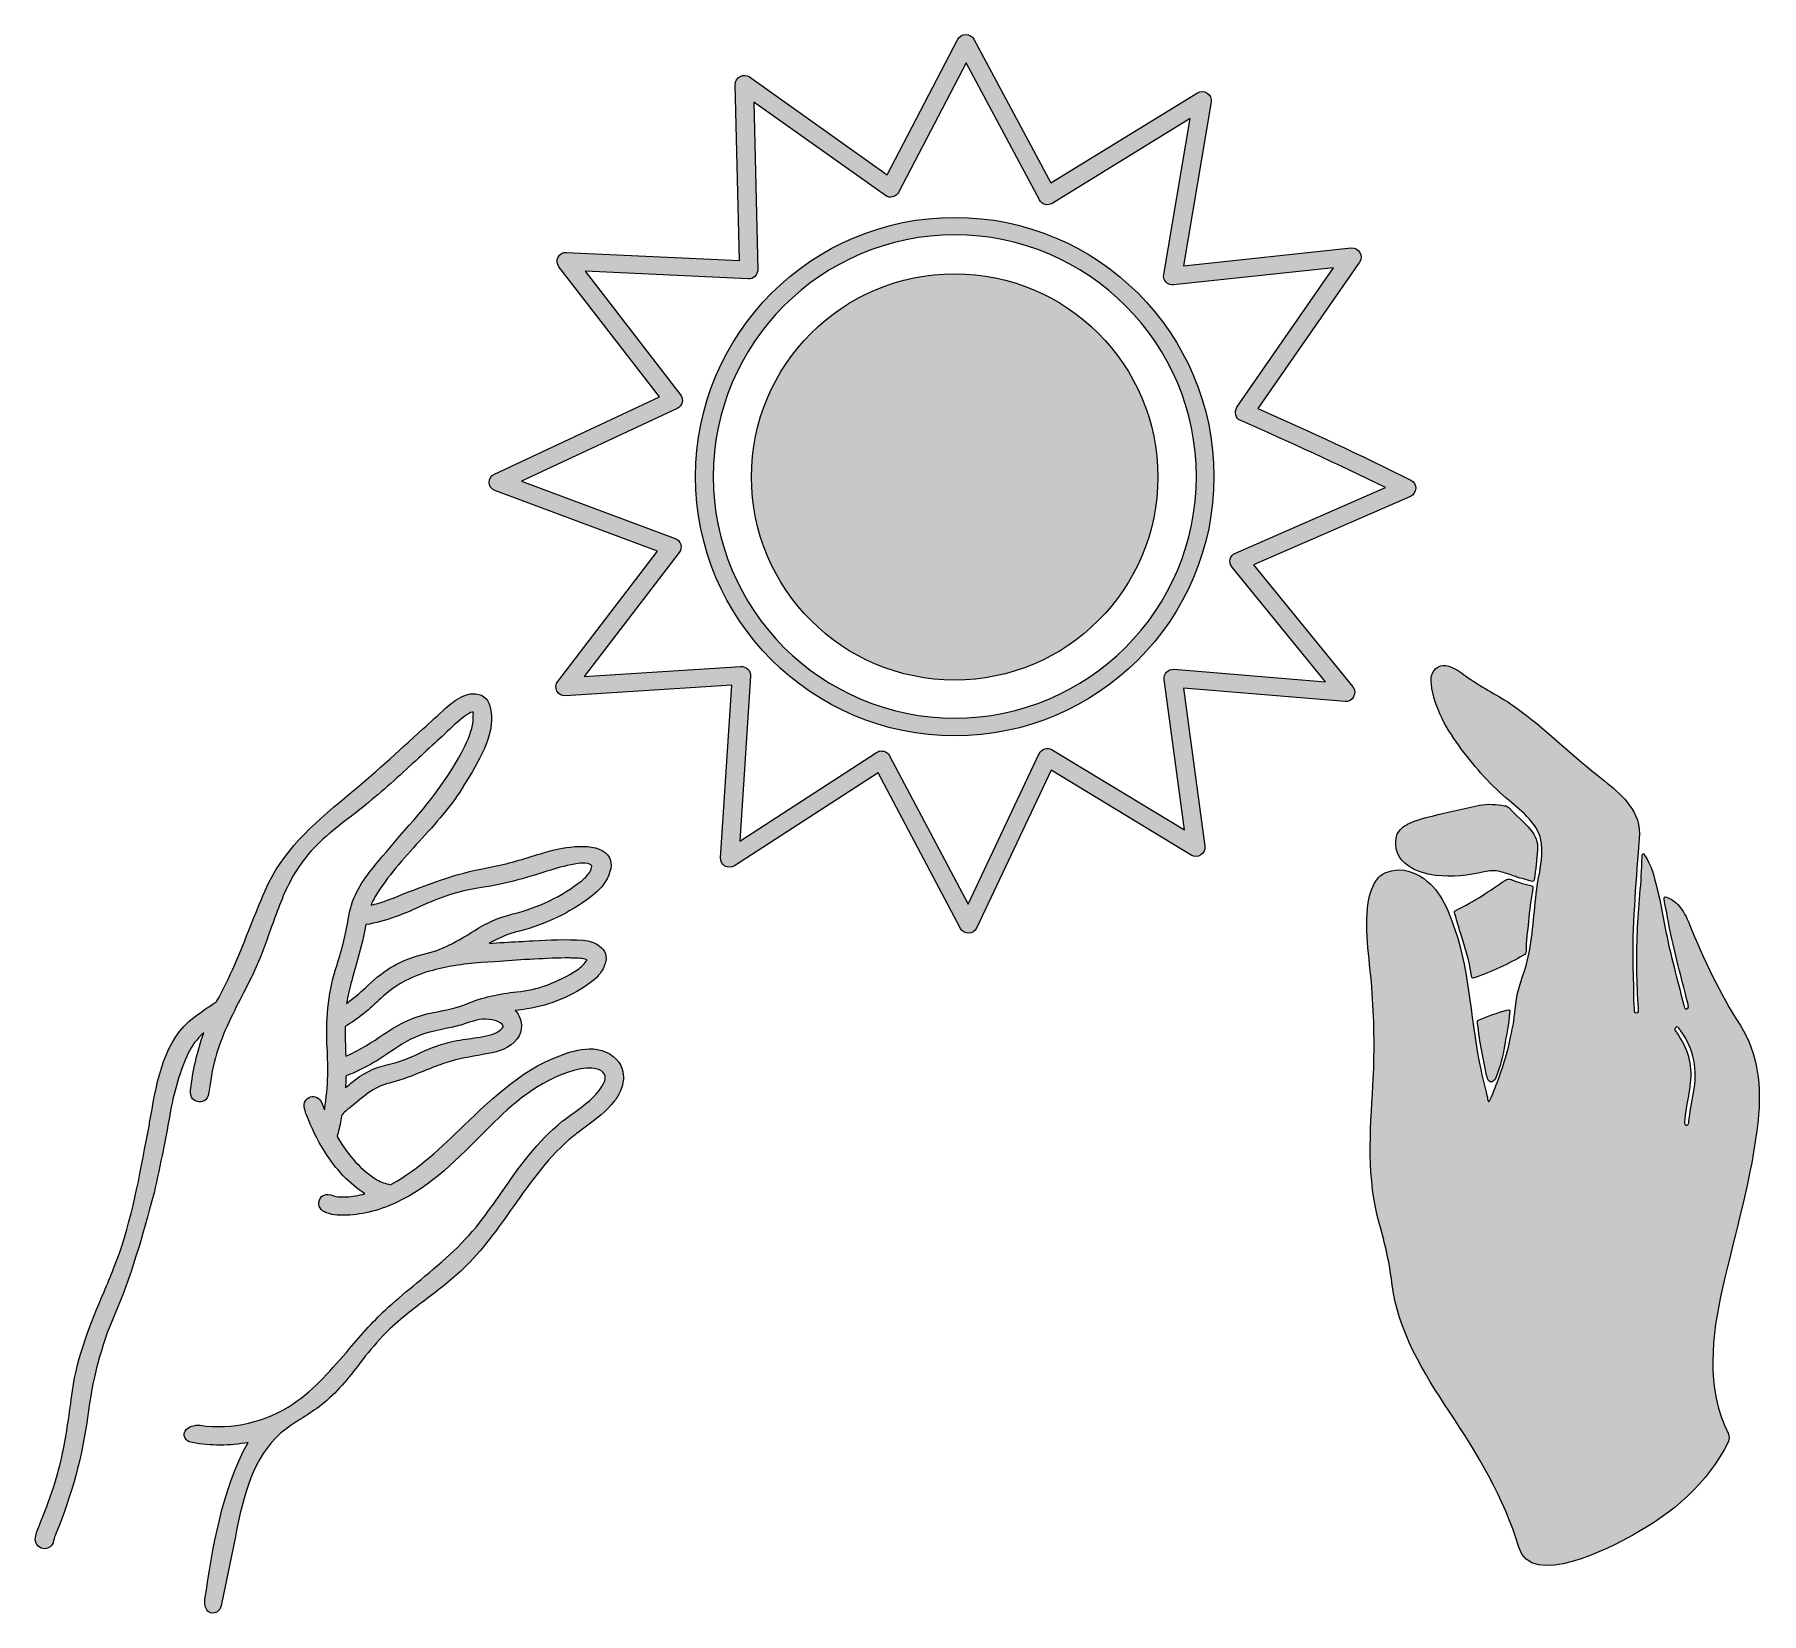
# Model space of a CAD drawing. Header units: inches. Extents: x 12.2 to 24.2, y -35.9 to -24.9.
import ezdxf

# ---------------------------------------------------------------- set-up
doc = ezdxf.new("R2010")
doc.units = ezdxf.units.IN
doc.header["$MEASUREMENT"] = 0
doc.layers.add('Layer 1', color=7, linetype='Continuous')

msp = doc.modelspace()

# ---------------------------------------------------------------- hatches: boundary and pattern name
at = {"layer": 'Layer 1', "true_color": 0xa16e58}
h = msp.add_hatch(color=35, dxfattribs=at)
h.dxf.hatch_style = 2
edge = h.paths.add_edge_path()
edge.add_spline(control_points=[(21.792, -28.029), (21.443, -27.855), (21.085, -27.687), (20.728, -27.531), (20.728, -27.531), (21.435, -26.511), (21.435, -26.511), (21.449, -26.491), (21.45, -26.465), (21.437, -26.444), (21.425, -26.423), (21.402, -26.411), (21.377, -26.413), (21.377, -26.413), (20.209, -26.537), (20.209, -26.537), (20.209, -26.537), (20.402, -25.397), (20.402, -25.397), (20.406, -25.373), (20.396, -25.348), (20.375, -25.335), (20.355, -25.321), (20.328, -25.32), (20.308, -25.333), (20.308, -25.333), (19.286, -25.961), (19.286, -25.961), (19.286, -25.961), (18.75, -24.961), (18.75, -24.961), (18.739, -24.94), (18.718, -24.928), (18.694, -24.928), (18.671, -24.928), (18.65, -24.941), (18.639, -24.961), (18.639, -24.961), (18.148, -25.905), (18.148, -25.905), (18.148, -25.905), (17.189, -25.223), (17.189, -25.223), (17.17, -25.21), (17.144, -25.208), (17.123, -25.219), (17.102, -25.23), (17.09, -25.252), (17.09, -25.276), (17.09, -25.276), (17.119, -26.501), (17.119, -26.501), (17.119, -26.501), (15.915, -26.444), (15.915, -26.444), (15.915, -26.444), (15.915, -26.444), (15.915, -26.444), (15.891, -26.442), (15.868, -26.456), (15.856, -26.477), (15.845, -26.499), (15.848, -26.525), (15.862, -26.544), (15.862, -26.544), (16.562, -27.45), (16.562, -27.45), (16.562, -27.45), (15.413, -27.987), (15.413, -27.987), (15.39, -27.997), (15.375, -28.021), (15.376, -28.046), (15.378, -28.071), (15.393, -28.093), (15.417, -28.102), (15.417, -28.102), (16.549, -28.523), (16.549, -28.523), (16.549, -28.523), (15.854, -29.43), (15.854, -29.43), (15.839, -29.449), (15.837, -29.476), (15.848, -29.497), (15.86, -29.519), (15.883, -29.532), (15.908, -29.53), (15.908, -29.53), (17.066, -29.456), (17.066, -29.456), (17.066, -29.456), (16.988, -30.657), (16.988, -30.657), (16.986, -30.681), (16.998, -30.703), (17.018, -30.715), (17.039, -30.727), (17.064, -30.727), (17.084, -30.714), (17.084, -30.714), (18.085, -30.066), (18.085, -30.066), (18.085, -30.066), (18.657, -31.15), (18.657, -31.15), (18.668, -31.17), (18.689, -31.183), (18.714, -31.183), (18.738, -31.183), (18.759, -31.169), (18.769, -31.147), (18.769, -31.147), (19.289, -30.049), (19.289, -30.049), (19.289, -30.049), (20.263, -30.639), (20.263, -30.639), (20.284, -30.651), (20.31, -30.651), (20.33, -30.638), (20.35, -30.625), (20.361, -30.601), (20.358, -30.577), (20.358, -30.577), (20.21, -29.477), (20.21, -29.477), (20.21, -29.477), (21.334, -29.57), (21.334, -29.57), (21.359, -29.572), (21.383, -29.559), (21.394, -29.537), (21.406, -29.514), (21.404, -29.488), (21.388, -29.468), (21.388, -29.468), (20.696, -28.618), (20.696, -28.618), (20.696, -28.618), (21.789, -28.142), (21.789, -28.142), (21.811, -28.133), (21.826, -28.111), (21.826, -28.086), (21.827, -28.062), (21.813, -28.04), (21.792, -28.029)], knot_values=[0, 0, 0, 0, 1, 1, 1, 2, 2, 2, 3, 3, 3, 4, 4, 4, 5, 5, 5, 6, 6, 6, 7, 7, 7, 8, 8, 8, 9, 9, 9, 10, 10, 10, 11, 11, 11, 12, 12, 12, 13, 13, 13, 14, 14, 14, 15, 15, 15, 16, 16, 16, 17, 17, 17, 18, 18, 18, 19, 19, 19, 20, 20, 20, 21, 21, 21, 22, 22, 22, 23, 23, 23, 24, 24, 24, 25, 25, 25, 26, 26, 26, 27, 27, 27, 28, 28, 28, 29, 29, 29, 30, 30, 30, 31, 31, 31, 32, 32, 32, 33, 33, 33, 34, 34, 34, 35, 35, 35, 36, 36, 36, 37, 37, 37, 38, 38, 38, 39, 39, 39, 40, 40, 40, 41, 41, 41, 42, 42, 42, 43, 43, 43, 44, 44, 44, 45, 45, 45, 46, 46, 46, 47, 47, 47, 48, 48, 48, 49, 49, 49, 49], degree=3, periodic=1)
edge = h.paths.add_edge_path()
edge.add_spline(control_points=[(20.075, -29.416), (20.075, -29.416), (20.216, -30.464), (20.216, -30.464), (20.216, -30.464), (19.295, -29.906), (19.295, -29.906), (19.279, -29.897), (19.261, -29.894), (19.244, -29.9), (19.227, -29.905), (19.213, -29.917), (19.206, -29.933), (19.206, -29.933), (18.71, -30.981), (18.71, -30.981), (18.71, -30.981), (18.163, -29.947), (18.163, -29.947), (18.155, -29.932), (18.141, -29.921), (18.124, -29.916), (18.118, -29.915), (18.113, -29.914), (18.108, -29.914), (18.096, -29.914), (18.084, -29.918), (18.074, -29.924), (18.074, -29.924), (17.121, -30.541), (17.121, -30.541), (17.121, -30.541), (17.195, -29.393), (17.195, -29.393), (17.197, -29.375), (17.19, -29.357), (17.177, -29.344), (17.164, -29.332), (17.147, -29.325), (17.129, -29.326), (17.129, -29.326), (16.037, -29.397), (16.037, -29.397), (16.037, -29.397), (16.7, -28.532), (16.7, -28.532), (16.712, -28.517), (16.716, -28.496), (16.71, -28.477), (16.705, -28.458), (16.691, -28.443), (16.672, -28.436), (16.672, -28.436), (15.601, -28.037), (15.601, -28.037), (15.601, -28.037), (16.686, -27.53), (16.686, -27.53), (16.703, -27.522), (16.716, -27.507), (16.72, -27.488), (16.725, -27.47), (16.721, -27.45), (16.709, -27.435), (16.709, -27.435), (16.044, -26.575), (16.044, -26.575), (16.044, -26.575), (17.18, -26.629), (17.18, -26.629), (17.197, -26.63), (17.215, -26.623), (17.227, -26.611), (17.239, -26.599), (17.246, -26.582), (17.246, -26.565), (17.246, -26.565), (17.218, -25.398), (17.218, -25.398), (17.218, -25.398), (18.135, -26.048), (18.135, -26.048), (18.149, -26.059), (18.168, -26.062), (18.185, -26.058), (18.203, -26.054), (18.218, -26.042), (18.226, -26.026), (18.226, -26.026), (18.696, -25.124), (18.696, -25.124), (18.696, -25.124), (19.207, -26.079), (19.207, -26.079), (19.215, -26.094), (19.229, -26.105), (19.246, -26.11), (19.263, -26.114), (19.281, -26.112), (19.295, -26.103), (19.295, -26.103), (20.256, -25.512), (20.256, -25.512), (20.256, -25.512), (20.072, -26.597), (20.072, -26.597), (20.069, -26.617), (20.075, -26.637), (20.088, -26.651), (20.102, -26.665), (20.12, -26.672), (20.14, -26.67), (20.14, -26.67), (21.254, -26.552), (21.254, -26.552), (21.254, -26.552), (20.582, -27.522), (20.582, -27.522), (20.571, -27.538), (20.568, -27.557), (20.573, -27.575), (20.578, -27.593), (20.591, -27.608), (20.608, -27.615), (20.945, -27.762), (21.284, -27.918), (21.615, -28.081), (21.615, -28.081), (20.571, -28.537), (20.571, -28.537), (20.553, -28.544), (20.54, -28.56), (20.535, -28.579), (20.53, -28.598), (20.535, -28.618), (20.547, -28.633), (20.547, -28.633), (21.198, -29.433), (21.198, -29.433), (21.198, -29.433), (20.142, -29.346), (20.142, -29.346), (20.123, -29.344), (20.105, -29.351), (20.092, -29.365), (20.079, -29.379), (20.073, -29.397), (20.075, -29.416)], knot_values=[0, 0, 0, 0, 1, 1, 1, 2, 2, 2, 3, 3, 3, 4, 4, 4, 5, 5, 5, 6, 6, 6, 7, 7, 7, 8, 8, 8, 9, 9, 9, 10, 10, 10, 11, 11, 11, 12, 12, 12, 13, 13, 13, 14, 14, 14, 15, 15, 15, 16, 16, 16, 17, 17, 17, 18, 18, 18, 19, 19, 19, 20, 20, 20, 21, 21, 21, 22, 22, 22, 23, 23, 23, 24, 24, 24, 25, 25, 25, 26, 26, 26, 27, 27, 27, 28, 28, 28, 29, 29, 29, 30, 30, 30, 31, 31, 31, 32, 32, 32, 33, 33, 33, 34, 34, 34, 35, 35, 35, 36, 36, 36, 37, 37, 37, 38, 38, 38, 39, 39, 39, 40, 40, 40, 41, 41, 41, 42, 42, 42, 43, 43, 43, 44, 44, 44, 45, 45, 45, 46, 46, 46, 47, 47, 47, 48, 48, 48, 49, 49, 49, 49], degree=3, periodic=1)
h = msp.add_hatch(color=35, dxfattribs=at)
h.dxf.hatch_style = 2
edge = h.paths.add_edge_path()
edge.add_spline(control_points=[(18.618, -26.2), (17.623, -26.2), (16.813, -27.009), (16.813, -28.004), (16.813, -29), (17.623, -29.809), (18.618, -29.809), (19.613, -29.809), (20.422, -29), (20.422, -28.004), (20.422, -27.009), (19.613, -26.2), (18.618, -26.2)], knot_values=[0, 0, 0, 0, 1, 1, 1, 2, 2, 2, 3, 3, 3, 4, 4, 4, 4], degree=3, periodic=1)
edge = h.paths.add_edge_path()
edge.add_spline(control_points=[(20.3, -28.004), (20.3, -28.932), (19.545, -29.686), (18.618, -29.686), (17.69, -29.686), (16.936, -28.932), (16.936, -28.004), (16.936, -27.077), (17.69, -26.322), (18.618, -26.322), (19.545, -26.322), (20.3, -27.077), (20.3, -28.004)], knot_values=[0, 0, 0, 0, 1, 1, 1, 2, 2, 2, 3, 3, 3, 4, 4, 4, 4], degree=3, periodic=1)
h = msp.add_hatch(color=35, dxfattribs=at)
h.dxf.hatch_style = 2
edge = h.paths.add_edge_path()
edge.add_spline(control_points=[(18.617, -26.593), (17.836, -26.593), (17.203, -27.226), (17.203, -28.007), (17.203, -28.788), (17.836, -29.421), (18.617, -29.421), (19.398, -29.421), (20.031, -28.788), (20.031, -28.007), (20.031, -27.226), (19.398, -26.593), (18.617, -26.593)], knot_values=[0, 0, 0, 0, 1, 1, 1, 2, 2, 2, 3, 3, 3, 4, 4, 4, 4], degree=3, periodic=1)
h = msp.add_hatch(color=35, dxfattribs=at)
h.dxf.hatch_style = 2
edge = h.paths.add_edge_path()
edge.add_spline(control_points=[(23.347, -31.709), (23.338, -31.632), (23.343, -31.554), (23.34, -31.477), (23.328, -31.191), (23.354, -30.906), (23.374, -30.622), (23.381, -30.532), (23.396, -30.447), (23.357, -30.363), (23.294, -30.23), (23.163, -30.143), (23.052, -30.052), (22.863, -29.899), (22.688, -29.722), (22.486, -29.586), (22.385, -29.517), (22.272, -29.465), (22.173, -29.391), (22.137, -29.364), (22.101, -29.339), (22.057, -29.324), (22.003, -29.305), (21.948, -29.337), (21.937, -29.392), (21.933, -29.411), (21.933, -29.429), (21.935, -29.447), (21.953, -29.616), (22.048, -29.772), (22.146, -29.904), (22.244, -30.034), (22.351, -30.155), (22.476, -30.259), (22.565, -30.334), (22.688, -30.431), (22.702, -30.555), (22.715, -30.66), (22.683, -30.773), (22.669, -30.877), (22.647, -31.039), (22.644, -31.207), (22.605, -31.367), (22.58, -31.473), (22.532, -31.57), (22.522, -31.68), (22.515, -31.756), (22.504, -31.832), (22.487, -31.907), (22.468, -31.998), (22.441, -32.089), (22.41, -32.177), (22.39, -32.232), (22.368, -32.287), (22.345, -32.341), (22.343, -32.346), (22.337, -32.356), (22.333, -32.354), (22.331, -32.354), (22.328, -32.346), (22.327, -32.34), (22.324, -32.317), (22.321, -32.306), (22.316, -32.289), (22.303, -32.24), (22.292, -32.19), (22.281, -32.14), (22.207, -31.813), (22.208, -31.476), (22.099, -31.157), (22.051, -31.015), (21.993, -30.867), (21.857, -30.786), (21.784, -30.743), (21.709, -30.728), (21.627, -30.757), (21.602, -30.766), (21.58, -30.78), (21.563, -30.801), (21.524, -30.85), (21.504, -30.907), (21.496, -30.968), (21.466, -31.178), (21.51, -31.39), (21.524, -31.6), (21.538, -31.814), (21.541, -32.029), (21.528, -32.242), (21.509, -32.565), (21.484, -32.893), (21.574, -33.207), (21.612, -33.341), (21.644, -33.476), (21.66, -33.615), (21.699, -33.949), (21.88, -34.239), (22.061, -34.514), (22.256, -34.811), (22.442, -35.111), (22.543, -35.455), (22.629, -35.753), (23.183, -35.456), (23.337, -35.372), (23.612, -35.223), (23.861, -35.009), (24, -34.725), (24.011, -34.702), (24.011, -34.684), (24, -34.663), (23.844, -34.346), (23.886, -33.984), (23.962, -33.651), (24.051, -33.261), (24.166, -32.884), (24.209, -32.484), (24.233, -32.256), (24.212, -32.023), (24.086, -31.826), (23.943, -31.604), (23.832, -31.365), (23.732, -31.123), (23.712, -31.073), (23.689, -31.023), (23.65, -30.983), (23.628, -30.96), (23.603, -30.941), (23.571, -30.932), (23.559, -30.928), (23.552, -30.929), (23.555, -30.946), (23.572, -31.031), (23.586, -31.116), (23.604, -31.2), (23.639, -31.36), (23.682, -31.518), (23.722, -31.676), (23.723, -31.683), (23.725, -31.69), (23.724, -31.697), (23.724, -31.703), (23.72, -31.708), (23.713, -31.71), (23.706, -31.711), (23.701, -31.708), (23.698, -31.702), (23.695, -31.696), (23.694, -31.69), (23.692, -31.684), (23.658, -31.547), (23.621, -31.41), (23.589, -31.272), (23.559, -31.141), (23.54, -31.007), (23.507, -30.876), (23.487, -30.794), (23.468, -30.706), (23.417, -30.637), (23.415, -30.633), (23.411, -30.627), (23.408, -30.628), (23.402, -30.629), (23.404, -30.636), (23.403, -30.641), (23.403, -30.645), (23.402, -30.65), (23.402, -30.654), (23.399, -30.828), (23.376, -31.001), (23.369, -31.174), (23.362, -31.352), (23.364, -31.53), (23.377, -31.707), (23.378, -31.72), (23.38, -31.737), (23.361, -31.737), (23.343, -31.737), (23.348, -31.72), (23.347, -31.709)], knot_values=[0, 0, 0, 0, 1, 1, 1, 2, 2, 2, 3, 3, 3, 4, 4, 4, 5, 5, 5, 6, 6, 6, 7, 7, 7, 8, 8, 8, 9, 9, 9, 10, 10, 10, 11, 11, 11, 12, 12, 12, 13, 13, 13, 14, 14, 14, 15, 15, 15, 16, 16, 16, 17, 17, 17, 18, 18, 18, 19, 19, 19, 20, 20, 20, 21, 21, 21, 22, 22, 22, 23, 23, 23, 24, 24, 24, 25, 25, 25, 26, 26, 26, 27, 27, 27, 28, 28, 28, 29, 29, 29, 30, 30, 30, 31, 31, 31, 32, 32, 32, 33, 33, 33, 34, 34, 34, 35, 35, 35, 36, 36, 36, 37, 37, 37, 38, 38, 38, 39, 39, 39, 40, 40, 40, 41, 41, 41, 42, 42, 42, 43, 43, 43, 44, 44, 44, 45, 45, 45, 46, 46, 46, 47, 47, 47, 48, 48, 48, 49, 49, 49, 50, 50, 50, 51, 51, 51, 52, 52, 52, 53, 53, 53, 54, 54, 54, 55, 55, 55, 56, 56, 56, 57, 57, 57, 58, 58, 58, 59, 59, 59, 59], degree=3, periodic=1)
edge = h.paths.add_edge_path()
edge.add_spline(control_points=[(23.636, -31.839), (23.649, -31.829), (23.656, -31.841), (23.663, -31.85), (23.665, -31.853), (23.667, -31.856), (23.669, -31.859), (23.766, -31.99), (23.788, -32.136), (23.76, -32.294), (23.749, -32.362), (23.732, -32.428), (23.728, -32.497), (23.727, -32.5), (23.726, -32.504), (23.726, -32.507), (23.722, -32.514), (23.718, -32.519), (23.709, -32.518), (23.699, -32.516), (23.695, -32.508), (23.696, -32.498), (23.7, -32.468), (23.703, -32.437), (23.708, -32.407), (23.719, -32.346), (23.73, -32.286), (23.737, -32.225), (23.753, -32.096), (23.718, -31.982), (23.644, -31.877), (23.642, -31.874), (23.639, -31.87), (23.637, -31.867), (23.63, -31.857), (23.624, -31.847), (23.636, -31.839)], knot_values=[0, 0, 0, 0, 1, 1, 1, 2, 2, 2, 3, 3, 3, 4, 4, 4, 5, 5, 5, 6, 6, 6, 7, 7, 7, 8, 8, 8, 9, 9, 9, 10, 10, 10, 11, 11, 11, 12, 12, 12, 12], degree=3, periodic=1)
h = msp.add_hatch(color=35, dxfattribs=at)
h.dxf.hatch_style = 2
edge = h.paths.add_edge_path()
edge.add_spline(control_points=[(15.189, -29.535), (15.143, -29.557), (15.105, -29.589), (15.073, -29.617), (15.021, -29.665), (14.968, -29.713), (14.915, -29.761), (14.744, -29.918), (14.566, -30.081), (14.385, -30.23), (14.136, -30.436), (13.936, -30.615), (13.818, -30.885), (13.817, -30.888), (13.816, -30.89), (13.815, -30.892), (13.78, -30.973), (13.747, -31.055), (13.716, -31.134), (13.643, -31.316), (13.575, -31.489), (13.479, -31.659), (13.478, -31.66), (13.475, -31.663), (13.47, -31.666), (13.415, -31.7), (13.363, -31.738), (13.323, -31.767), (13.115, -31.924), (13.065, -32.205), (13.022, -32.454), (13.016, -32.486), (13.011, -32.517), (13.005, -32.548), (13.005, -32.548), (12.989, -32.631), (12.989, -32.631), (12.934, -32.927), (12.876, -33.233), (12.763, -33.516), (12.741, -33.571), (12.719, -33.625), (12.696, -33.678), (12.604, -33.897), (12.51, -34.123), (12.476, -34.368), (12.455, -34.529), (12.436, -34.663), (12.408, -34.8), (12.376, -34.955), (12.323, -35.118), (12.242, -35.314), (12.233, -35.334), (12.223, -35.36), (12.219, -35.388), (12.212, -35.425), (12.236, -35.459), (12.27, -35.466), (12.306, -35.472), (12.337, -35.45), (12.345, -35.412), (12.348, -35.394), (12.355, -35.377), (12.364, -35.356), (12.471, -35.097), (12.545, -34.821), (12.58, -34.557), (12.617, -34.278), (12.676, -34.053), (12.766, -33.847), (12.884, -33.574), (12.962, -33.298), (13.044, -32.989), (13.09, -32.792), (13.128, -32.591), (13.159, -32.42), (13.186, -32.272), (13.226, -32.141), (13.28, -32.022), (13.306, -31.966), (13.342, -31.918), (13.39, -31.877), (13.343, -32.013), (13.313, -32.143), (13.299, -32.272), (13.292, -32.329), (13.324, -32.353), (13.355, -32.357), (13.369, -32.359), (13.417, -32.359), (13.426, -32.289), (13.436, -32.217), (13.448, -32.133), (13.471, -32.051), (13.511, -31.902), (13.585, -31.757), (13.657, -31.617), (13.684, -31.564), (13.713, -31.508), (13.739, -31.453), (13.785, -31.357), (13.82, -31.256), (13.855, -31.158), (13.895, -31.045), (13.936, -30.928), (13.993, -30.82), (14.05, -30.71), (14.127, -30.611), (14.22, -30.528), (14.283, -30.471), (14.352, -30.418), (14.418, -30.367), (14.458, -30.336), (14.497, -30.306), (14.536, -30.274), (14.657, -30.176), (14.772, -30.068), (14.884, -29.965), (14.935, -29.918), (14.985, -29.871), (15.036, -29.824), (15.053, -29.81), (15.069, -29.794), (15.085, -29.779), (15.131, -29.735), (15.175, -29.694), (15.228, -29.659), (15.24, -29.651), (15.257, -29.64), (15.265, -29.644), (15.267, -29.648), (15.267, -29.664), (15.266, -29.671), (15.266, -29.675), (15.266, -29.679), (15.266, -29.683), (15.265, -29.752), (15.238, -29.817), (15.209, -29.877), (15.092, -30.119), (14.929, -30.307), (14.756, -30.506), (14.693, -30.578), (14.629, -30.652), (14.567, -30.729), (14.501, -30.81), (14.423, -30.921), (14.4, -31.063), (14.38, -31.181), (14.353, -31.295), (14.318, -31.402), (14.261, -31.574), (14.238, -31.759), (14.248, -31.952), (14.256, -32.089), (14.259, -32.249), (14.23, -32.411), (14.23, -32.411), (14.214, -32.37), (14.214, -32.37), (14.196, -32.323), (14.161, -32.315), (14.134, -32.322), (14.104, -32.33), (14.08, -32.36), (14.092, -32.406), (14.096, -32.421), (14.101, -32.435), (14.105, -32.446), (14.139, -32.535), (14.181, -32.62), (14.23, -32.699), (14.312, -32.831), (14.405, -32.928), (14.512, -32.996), (14.512, -32.997), (14.511, -32.997), (14.51, -32.997), (14.467, -33.007), (14.426, -33.016), (14.385, -33.018), (14.352, -33.019), (14.319, -33.021), (14.289, -33.009), (14.266, -32.999), (14.245, -32.997), (14.228, -33.005), (14.213, -33.011), (14.201, -33.024), (14.195, -33.04), (14.188, -33.059), (14.19, -33.078), (14.2, -33.095), (14.209, -33.11), (14.224, -33.121), (14.243, -33.128), (14.27, -33.138), (14.295, -33.144), (14.319, -33.145), (14.437, -33.151), (14.555, -33.129), (14.679, -33.08), (14.935, -32.977), (15.13, -32.781), (15.319, -32.591), (15.35, -32.56), (15.381, -32.528), (15.412, -32.498), (15.566, -32.346), (15.758, -32.183), (16.014, -32.127), (16.061, -32.117), (16.124, -32.118), (16.16, -32.142), (16.173, -32.152), (16.181, -32.164), (16.184, -32.179), (16.187, -32.198), (16.18, -32.221), (16.162, -32.249), (16.115, -32.325), (16.041, -32.378), (15.963, -32.435), (15.937, -32.454), (15.911, -32.473), (15.886, -32.492), (15.712, -32.63), (15.585, -32.812), (15.462, -32.988), (15.413, -33.058), (15.362, -33.131), (15.309, -33.199), (15.186, -33.358), (15.027, -33.489), (14.874, -33.616), (14.809, -33.67), (14.741, -33.726), (14.676, -33.784), (14.578, -33.872), (14.49, -33.975), (14.405, -34.074), (14.286, -34.213), (14.163, -34.357), (14.013, -34.458), (13.825, -34.585), (13.589, -34.64), (13.365, -34.608), (13.328, -34.603), (13.277, -34.618), (13.26, -34.649), (13.25, -34.668), (13.252, -34.689), (13.267, -34.706), (13.28, -34.722), (13.3, -34.726), (13.311, -34.728), (13.439, -34.752), (13.572, -34.752), (13.699, -34.727), (13.512, -35.065), (13.452, -35.465), (13.398, -35.819), (13.394, -35.846), (13.399, -35.882), (13.419, -35.901), (13.431, -35.913), (13.447, -35.917), (13.463, -35.914), (13.489, -35.91), (13.506, -35.889), (13.514, -35.852), (13.514, -35.852), (13.61, -35.381), (13.61, -35.381), (13.669, -35.087), (13.735, -34.83), (13.925, -34.663), (13.972, -34.622), (14.024, -34.59), (14.079, -34.555), (14.123, -34.527), (14.168, -34.499), (14.209, -34.466), (14.315, -34.384), (14.397, -34.279), (14.477, -34.176), (14.527, -34.112), (14.578, -34.046), (14.634, -33.988), (14.723, -33.894), (14.829, -33.814), (14.931, -33.736), (15.02, -33.669), (15.113, -33.599), (15.195, -33.519), (15.329, -33.391), (15.438, -33.237), (15.543, -33.088), (15.668, -32.911), (15.797, -32.729), (15.966, -32.593), (15.992, -32.572), (16.02, -32.552), (16.046, -32.532), (16.118, -32.479), (16.193, -32.424), (16.249, -32.35), (16.266, -32.327), (16.28, -32.304), (16.29, -32.28), (16.313, -32.227), (16.318, -32.174), (16.303, -32.128), (16.281, -32.06), (16.214, -32.006), (16.132, -31.992), (16.056, -31.979), (15.98, -31.998), (15.923, -32.016), (15.626, -32.111), (15.41, -32.32), (15.201, -32.522), (15.047, -32.67), (14.889, -32.823), (14.698, -32.93), (14.695, -32.931), (14.692, -32.934), (14.691, -32.934), (14.657, -32.925), (14.623, -32.916), (14.595, -32.899), (14.488, -32.832), (14.398, -32.735), (14.321, -32.602), (14.319, -32.599), (14.318, -32.598), (14.319, -32.594), (14.319, -32.594), (14.321, -32.587), (14.321, -32.587), (14.331, -32.549), (14.341, -32.509), (14.346, -32.469), (14.349, -32.451), (14.356, -32.439), (14.369, -32.428), (14.386, -32.415), (14.402, -32.402), (14.418, -32.389), (14.455, -32.358), (14.494, -32.326), (14.533, -32.297), (14.58, -32.262), (14.628, -32.239), (14.682, -32.226), (14.767, -32.206), (14.848, -32.173), (14.926, -32.141), (14.967, -32.124), (15.009, -32.107), (15.051, -32.092), (15.131, -32.064), (15.217, -32.048), (15.3, -32.033), (15.3, -32.033), (15.342, -32.025), (15.342, -32.025), (15.416, -32.012), (15.493, -31.999), (15.553, -31.939), (15.606, -31.887), (15.617, -31.818), (15.583, -31.755), (15.576, -31.742), (15.568, -31.731), (15.557, -31.721), (15.585, -31.718), (15.612, -31.714), (15.64, -31.71), (15.805, -31.684), (15.957, -31.62), (16.092, -31.519), (16.137, -31.486), (16.168, -31.443), (16.184, -31.394), (16.2, -31.344), (16.187, -31.303), (16.145, -31.272), (16.115, -31.249), (16.078, -31.236), (16.03, -31.232), (15.913, -31.223), (15.795, -31.229), (15.681, -31.236), (15.648, -31.237), (15.616, -31.239), (15.584, -31.241), (15.515, -31.244), (15.445, -31.249), (15.377, -31.254), (15.436, -31.217), (15.504, -31.19), (15.589, -31.168), (15.769, -31.122), (15.935, -31.042), (16.084, -30.93), (16.121, -30.902), (16.167, -30.862), (16.197, -30.804), (16.233, -30.734), (16.234, -30.678), (16.201, -30.637), (16.122, -30.542), (15.882, -30.586), (15.804, -30.609), (15.773, -30.618), (15.743, -30.627), (15.713, -30.636), (15.598, -30.671), (15.48, -30.707), (15.361, -30.728), (15.139, -30.769), (14.95, -30.841), (14.727, -30.931), (14.677, -30.951), (14.618, -30.973), (14.555, -30.987), (14.563, -30.967), (14.572, -30.947), (14.584, -30.928), (14.668, -30.787), (14.781, -30.663), (14.89, -30.544), (15.002, -30.421), (15.118, -30.294), (15.206, -30.146), (15.206, -30.146), (15.226, -30.114), (15.226, -30.114), (15.313, -29.97), (15.431, -29.773), (15.382, -29.601), (15.366, -29.545), (15.322, -29.513), (15.264, -29.516), (15.239, -29.517), (15.215, -29.523), (15.189, -29.535)], knot_values=[0, 0, 0, 0, 1, 1, 1, 2, 2, 2, 3, 3, 3, 4, 4, 4, 5, 5, 5, 6, 6, 6, 7, 7, 7, 8, 8, 8, 9, 9, 9, 10, 10, 10, 11, 11, 11, 12, 12, 12, 13, 13, 13, 14, 14, 14, 15, 15, 15, 16, 16, 16, 17, 17, 17, 18, 18, 18, 19, 19, 19, 20, 20, 20, 21, 21, 21, 22, 22, 22, 23, 23, 23, 24, 24, 24, 25, 25, 25, 26, 26, 26, 27, 27, 27, 28, 28, 28, 29, 29, 29, 30, 30, 30, 31, 31, 31, 32, 32, 32, 33, 33, 33, 34, 34, 34, 35, 35, 35, 36, 36, 36, 37, 37, 37, 38, 38, 38, 39, 39, 39, 40, 40, 40, 41, 41, 41, 42, 42, 42, 43, 43, 43, 44, 44, 44, 45, 45, 45, 46, 46, 46, 47, 47, 47, 48, 48, 48, 49, 49, 49, 50, 50, 50, 51, 51, 51, 52, 52, 52, 53, 53, 53, 54, 54, 54, 55, 55, 55, 56, 56, 56, 57, 57, 57, 58, 58, 58, 59, 59, 59, 60, 60, 60, 61, 61, 61, 62, 62, 62, 63, 63, 63, 64, 64, 64, 65, 65, 65, 66, 66, 66, 67, 67, 67, 68, 68, 68, 69, 69, 69, 70, 70, 70, 71, 71, 71, 72, 72, 72, 73, 73, 73, 74, 74, 74, 75, 75, 75, 76, 76, 76, 77, 77, 77, 78, 78, 78, 79, 79, 79, 80, 80, 80, 81, 81, 81, 82, 82, 82, 83, 83, 83, 84, 84, 84, 85, 85, 85, 86, 86, 86, 87, 87, 87, 88, 88, 88, 89, 89, 89, 90, 90, 90, 91, 91, 91, 92, 92, 92, 93, 93, 93, 94, 94, 94, 95, 95, 95, 96, 96, 96, 97, 97, 97, 98, 98, 98, 99, 99, 99, 100, 100, 100, 101, 101, 101, 102, 102, 102, 103, 103, 103, 104, 104, 104, 105, 105, 105, 106, 106, 106, 107, 107, 107, 108, 108, 108, 109, 109, 109, 110, 110, 110, 111, 111, 111, 112, 112, 112, 113, 113, 113, 114, 114, 114, 115, 115, 115, 116, 116, 116, 117, 117, 117, 118, 118, 118, 119, 119, 119, 120, 120, 120, 121, 121, 121, 122, 122, 122, 123, 123, 123, 124, 124, 124, 125, 125, 125, 126, 126, 126, 127, 127, 127, 128, 128, 128, 129, 129, 129, 130, 130, 130, 131, 131, 131, 132, 132, 132, 133, 133, 133, 134, 134, 134, 135, 135, 135, 136, 136, 136, 137, 137, 137, 138, 138, 138, 139, 139, 139, 140, 140, 140, 141, 141, 141, 142, 142, 142, 143, 143, 143, 144, 144, 144, 145, 145, 145, 146, 146, 146, 147, 147, 147, 148, 148, 148, 149, 149, 149, 149], degree=3, periodic=1)
edge = h.paths.add_edge_path()
edge.add_spline(control_points=[(15.997, -30.697), (16.018, -30.694), (16.039, -30.694), (16.061, -30.698), (16.076, -30.701), (16.085, -30.706), (16.089, -30.712), (16.092, -30.719), (16.09, -30.734), (16.083, -30.749), (16.069, -30.772), (16.048, -30.796), (16.021, -30.817), (15.883, -30.926), (15.721, -31.004), (15.541, -31.049), (15.448, -31.072), (15.36, -31.11), (15.272, -31.166), (15.221, -31.199), (15.163, -31.232), (15.097, -31.266), (15.044, -31.293), (14.984, -31.314), (14.913, -31.331), (14.772, -31.364), (14.648, -31.434), (14.535, -31.545), (14.492, -31.586), (14.445, -31.626), (14.384, -31.671), (14.392, -31.618), (14.406, -31.567), (14.42, -31.513), (14.42, -31.513), (14.423, -31.503), (14.423, -31.503), (14.432, -31.469), (14.442, -31.435), (14.451, -31.401), (14.477, -31.312), (14.504, -31.219), (14.518, -31.123), (14.659, -31.102), (14.785, -31.048), (14.923, -30.986), (15.06, -30.923), (15.191, -30.884), (15.323, -30.865), (15.498, -30.84), (15.665, -30.789), (15.805, -30.743), (15.862, -30.724), (15.925, -30.709), (15.997, -30.697)], knot_values=[0, 0, 0, 0, 1, 1, 1, 2, 2, 2, 3, 3, 3, 4, 4, 4, 5, 5, 5, 6, 6, 6, 7, 7, 7, 8, 8, 8, 9, 9, 9, 10, 10, 10, 11, 11, 11, 12, 12, 12, 13, 13, 13, 14, 14, 14, 15, 15, 15, 16, 16, 16, 17, 17, 17, 18, 18, 18, 18], degree=3, periodic=1)
edge = h.paths.add_edge_path()
edge.add_spline(control_points=[(15.073, -31.847), (15.09, -31.843), (15.107, -31.839), (15.125, -31.836), (15.162, -31.828), (15.197, -31.816), (15.232, -31.805), (15.244, -31.801), (15.255, -31.798), (15.267, -31.794), (15.324, -31.776), (15.386, -31.778), (15.438, -31.797), (15.463, -31.809), (15.473, -31.821), (15.474, -31.828), (15.475, -31.835), (15.468, -31.845), (15.455, -31.856), (15.455, -31.856), (15.455, -31.856), (15.455, -31.856), (15.434, -31.873), (15.408, -31.885), (15.376, -31.893), (15.321, -31.906), (15.264, -31.913), (15.215, -31.92), (15.103, -31.935), (14.994, -31.968), (14.892, -32.018), (14.818, -32.055), (14.741, -32.082), (14.664, -32.099), (14.576, -32.118), (14.497, -32.159), (14.413, -32.227), (14.401, -32.237), (14.389, -32.248), (14.377, -32.258), (14.378, -32.234), (14.38, -32.209), (14.38, -32.185), (14.38, -32.178), (14.381, -32.176), (14.381, -32.176), (14.381, -32.176), (14.382, -32.174), (14.387, -32.173), (14.518, -32.124), (14.633, -32.048), (14.739, -31.975), (14.82, -31.919), (14.907, -31.882), (14.997, -31.864), (15.022, -31.859), (15.048, -31.853), (15.073, -31.847)], knot_values=[0, 0, 0, 0, 1, 1, 1, 2, 2, 2, 3, 3, 3, 4, 4, 4, 5, 5, 5, 6, 6, 6, 7, 7, 7, 8, 8, 8, 9, 9, 9, 10, 10, 10, 11, 11, 11, 12, 12, 12, 13, 13, 13, 14, 14, 14, 15, 15, 15, 16, 16, 16, 17, 17, 17, 18, 18, 18, 19, 19, 19, 19], degree=3, periodic=1)
edge = h.paths.add_edge_path()
edge.add_spline(control_points=[(14.64, -31.887), (14.567, -31.939), (14.478, -31.997), (14.379, -32.038), (14.375, -31.961), (14.374, -31.897), (14.375, -31.837), (14.375, -31.834), (14.375, -31.833), (14.375, -31.832), (14.461, -31.779), (14.545, -31.713), (14.625, -31.635), (14.715, -31.548), (14.822, -31.488), (14.963, -31.447), (15.072, -31.416), (15.19, -31.397), (15.322, -31.387), (15.322, -31.387), (15.415, -31.381), (15.415, -31.381), (15.576, -31.369), (15.743, -31.358), (15.908, -31.355), (15.942, -31.355), (15.975, -31.356), (16.013, -31.358), (16.027, -31.359), (16.041, -31.362), (16.058, -31.368), (16.042, -31.395), (16.019, -31.418), (15.991, -31.437), (15.85, -31.528), (15.712, -31.578), (15.57, -31.591), (15.447, -31.602), (15.327, -31.63), (15.216, -31.676), (15.148, -31.703), (15.073, -31.718), (15.001, -31.732), (15.001, -31.732), (14.989, -31.734), (14.989, -31.734), (14.866, -31.759), (14.752, -31.809), (14.64, -31.887)], knot_values=[0, 0, 0, 0, 1, 1, 1, 2, 2, 2, 3, 3, 3, 4, 4, 4, 5, 5, 5, 6, 6, 6, 7, 7, 7, 8, 8, 8, 9, 9, 9, 10, 10, 10, 11, 11, 11, 12, 12, 12, 13, 13, 13, 14, 14, 14, 15, 15, 15, 16, 16, 16, 16], degree=3, periodic=1)
h = msp.add_hatch(color=35, dxfattribs=at)
h.dxf.hatch_style = 2
edge = h.paths.add_edge_path()
edge.add_spline(control_points=[(22.505, -30.783), (22.546, -30.799), (22.588, -30.808), (22.629, -30.82), (22.64, -30.824), (22.649, -30.824), (22.651, -30.808), (22.661, -30.74), (22.669, -30.671), (22.674, -30.602), (22.677, -30.55), (22.662, -30.503), (22.626, -30.463), (22.579, -30.41), (22.526, -30.362), (22.477, -30.311), (22.468, -30.301), (22.457, -30.296), (22.445, -30.295), (22.387, -30.289), (22.329, -30.279), (22.271, -30.292), (22.161, -30.316), (22.05, -30.342), (21.94, -30.367), (21.881, -30.38), (21.824, -30.397), (21.77, -30.424), (21.74, -30.439), (21.715, -30.458), (21.698, -30.494), (21.697, -30.496), (21.695, -30.502), (21.693, -30.509), (21.674, -30.59), (21.702, -30.664), (21.771, -30.712), (21.829, -30.753), (21.896, -30.772), (21.965, -30.78), (22.079, -30.793), (22.192, -30.782), (22.303, -30.756), (22.34, -30.748), (22.377, -30.743), (22.415, -30.754), (22.445, -30.764), (22.476, -30.771), (22.505, -30.783)], knot_values=[0, 0, 0, 0, 1, 1, 1, 2, 2, 2, 3, 3, 3, 4, 4, 4, 5, 5, 5, 6, 6, 6, 7, 7, 7, 8, 8, 8, 9, 9, 9, 10, 10, 10, 11, 11, 11, 12, 12, 12, 13, 13, 13, 14, 14, 14, 15, 15, 15, 16, 16, 16, 16], degree=3, periodic=1)
h = msp.add_hatch(color=35, dxfattribs=at)
h.dxf.hatch_style = 2
edge = h.paths.add_edge_path()
edge.add_spline(control_points=[(22.448, -30.815), (22.395, -30.851), (22.342, -30.887), (22.288, -30.922), (22.23, -30.958), (22.17, -30.992), (22.109, -31.022), (22.096, -31.028), (22.093, -31.034), (22.098, -31.048), (22.11, -31.085), (22.121, -31.124), (22.132, -31.162), (22.163, -31.267), (22.201, -31.371), (22.214, -31.48), (22.217, -31.502), (22.228, -31.495), (22.239, -31.491), (22.357, -31.451), (22.469, -31.398), (22.577, -31.336), (22.589, -31.329), (22.593, -31.32), (22.594, -31.306), (22.594, -31.238), (22.605, -31.17), (22.611, -31.102), (22.617, -31.025), (22.627, -30.948), (22.641, -30.872), (22.642, -30.864), (22.645, -30.856), (22.633, -30.853), (22.585, -30.841), (22.536, -30.828), (22.49, -30.81), (22.474, -30.803), (22.462, -30.806), (22.448, -30.815)], knot_values=[0, 0, 0, 0, 1, 1, 1, 2, 2, 2, 3, 3, 3, 4, 4, 4, 5, 5, 5, 6, 6, 6, 7, 7, 7, 8, 8, 8, 9, 9, 9, 10, 10, 10, 11, 11, 11, 12, 12, 12, 13, 13, 13, 13], degree=3, periodic=1)
h = msp.add_hatch(color=35, dxfattribs=at)
h.dxf.hatch_style = 2
edge = h.paths.add_edge_path()
edge.add_spline(control_points=[(22.257, -31.811), (22.272, -31.94), (22.296, -32.068), (22.325, -32.194), (22.331, -32.217), (22.354, -32.225), (22.371, -32.209), (22.378, -32.202), (22.382, -32.193), (22.387, -32.182), (22.412, -32.112), (22.433, -32.042), (22.444, -31.968), (22.456, -31.891), (22.475, -31.815), (22.48, -31.737), (22.482, -31.717), (22.479, -31.713), (22.459, -31.718), (22.393, -31.735), (22.331, -31.763), (22.267, -31.785), (22.253, -31.791), (22.256, -31.8), (22.257, -31.811)], knot_values=[0, 0, 0, 0, 1, 1, 1, 2, 2, 2, 3, 3, 3, 4, 4, 4, 5, 5, 5, 6, 6, 6, 7, 7, 7, 8, 8, 8, 8], degree=3, periodic=1)

# ---------------------------------------------------------------- linework, layer by layer
at = {"layer": 'Layer 1', "lineweight": 0}
for points, knots in [([(21.792, -28.029), (21.443, -27.855), (21.085, -27.687), (20.728, -27.531), (20.728, -27.531), (21.435, -26.511), (21.435, -26.511), (21.449, -26.491), (21.45, -26.465), (21.437, -26.444), (21.425, -26.423), (21.402, -26.411), (21.377, -26.413), (21.377, -26.413), (20.209, -26.537), (20.209, -26.537), (20.209, -26.537), (20.402, -25.397), (20.402, -25.397), (20.406, -25.373), (20.396, -25.348), (20.375, -25.335), (20.355, -25.321), (20.328, -25.32), (20.308, -25.333), (20.308, -25.333), (19.286, -25.961), (19.286, -25.961), (19.286, -25.961), (18.75, -24.961), (18.75, -24.961), (18.739, -24.94), (18.718, -24.928), (18.694, -24.928), (18.671, -24.928), (18.65, -24.941), (18.639, -24.961), (18.639, -24.961), (18.148, -25.905), (18.148, -25.905), (18.148, -25.905), (17.189, -25.223), (17.189, -25.223), (17.17, -25.21), (17.144, -25.208), (17.123, -25.219), (17.102, -25.23), (17.09, -25.252), (17.09, -25.276), (17.09, -25.276), (17.119, -26.501), (17.119, -26.501), (17.119, -26.501), (15.915, -26.444), (15.915, -26.444), (15.915, -26.444), (15.915, -26.444), (15.915, -26.444), (15.891, -26.442), (15.868, -26.456), (15.856, -26.477), (15.845, -26.499), (15.848, -26.525), (15.862, -26.544), (15.862, -26.544), (16.562, -27.45), (16.562, -27.45), (16.562, -27.45), (15.413, -27.987), (15.413, -27.987), (15.39, -27.997), (15.375, -28.021), (15.376, -28.046), (15.378, -28.071), (15.393, -28.093), (15.417, -28.102), (15.417, -28.102), (16.549, -28.523), (16.549, -28.523), (16.549, -28.523), (15.854, -29.43), (15.854, -29.43), (15.839, -29.449), (15.837, -29.476), (15.848, -29.497), (15.86, -29.519), (15.883, -29.532), (15.908, -29.53), (15.908, -29.53), (17.066, -29.456), (17.066, -29.456), (17.066, -29.456), (16.988, -30.657), (16.988, -30.657), (16.986, -30.681), (16.998, -30.703), (17.018, -30.715), (17.039, -30.727), (17.064, -30.727), (17.084, -30.714), (17.084, -30.714), (18.085, -30.066), (18.085, -30.066), (18.085, -30.066), (18.657, -31.15), (18.657, -31.15), (18.668, -31.17), (18.689, -31.183), (18.714, -31.183), (18.738, -31.183), (18.759, -31.169), (18.769, -31.147), (18.769, -31.147), (19.289, -30.049), (19.289, -30.049), (19.289, -30.049), (20.263, -30.639), (20.263, -30.639), (20.284, -30.651), (20.31, -30.651), (20.33, -30.638), (20.35, -30.625), (20.361, -30.601), (20.358, -30.577), (20.358, -30.577), (20.21, -29.477), (20.21, -29.477), (20.21, -29.477), (21.334, -29.57), (21.334, -29.57), (21.359, -29.572), (21.383, -29.559), (21.394, -29.537), (21.406, -29.514), (21.404, -29.488), (21.388, -29.468), (21.388, -29.468), (20.696, -28.618), (20.696, -28.618), (20.696, -28.618), (21.789, -28.142), (21.789, -28.142), (21.811, -28.133), (21.826, -28.111), (21.826, -28.086), (21.827, -28.062), (21.813, -28.04), (21.792, -28.029)], [0, 0, 0, 0, 1, 1, 1, 2, 2, 2, 3, 3, 3, 4, 4, 4, 5, 5, 5, 6, 6, 6, 7, 7, 7, 8, 8, 8, 9, 9, 9, 10, 10, 10, 11, 11, 11, 12, 12, 12, 13, 13, 13, 14, 14, 14, 15, 15, 15, 16, 16, 16, 17, 17, 17, 18, 18, 18, 19, 19, 19, 20, 20, 20, 21, 21, 21, 22, 22, 22, 23, 23, 23, 24, 24, 24, 25, 25, 25, 26, 26, 26, 27, 27, 27, 28, 28, 28, 29, 29, 29, 30, 30, 30, 31, 31, 31, 32, 32, 32, 33, 33, 33, 34, 34, 34, 35, 35, 35, 36, 36, 36, 37, 37, 37, 38, 38, 38, 39, 39, 39, 40, 40, 40, 41, 41, 41, 42, 42, 42, 43, 43, 43, 44, 44, 44, 45, 45, 45, 46, 46, 46, 47, 47, 47, 48, 48, 48, 49, 49, 49, 49]), ([(20.075, -29.416), (20.075, -29.416), (20.216, -30.464), (20.216, -30.464), (20.216, -30.464), (19.295, -29.906), (19.295, -29.906), (19.279, -29.897), (19.261, -29.894), (19.244, -29.9), (19.227, -29.905), (19.213, -29.917), (19.206, -29.933), (19.206, -29.933), (18.71, -30.981), (18.71, -30.981), (18.71, -30.981), (18.163, -29.947), (18.163, -29.947), (18.155, -29.932), (18.141, -29.921), (18.124, -29.916), (18.118, -29.915), (18.113, -29.914), (18.108, -29.914), (18.096, -29.914), (18.084, -29.918), (18.074, -29.924), (18.074, -29.924), (17.121, -30.541), (17.121, -30.541), (17.121, -30.541), (17.195, -29.393), (17.195, -29.393), (17.197, -29.375), (17.19, -29.357), (17.177, -29.344), (17.164, -29.332), (17.147, -29.325), (17.129, -29.326), (17.129, -29.326), (16.037, -29.397), (16.037, -29.397), (16.037, -29.397), (16.7, -28.532), (16.7, -28.532), (16.712, -28.517), (16.716, -28.496), (16.71, -28.477), (16.705, -28.458), (16.691, -28.443), (16.672, -28.436), (16.672, -28.436), (15.601, -28.037), (15.601, -28.037), (15.601, -28.037), (16.686, -27.53), (16.686, -27.53), (16.703, -27.522), (16.716, -27.507), (16.72, -27.488), (16.725, -27.47), (16.721, -27.45), (16.709, -27.435), (16.709, -27.435), (16.044, -26.575), (16.044, -26.575), (16.044, -26.575), (17.18, -26.629), (17.18, -26.629), (17.197, -26.63), (17.215, -26.623), (17.227, -26.611), (17.239, -26.599), (17.246, -26.582), (17.246, -26.565), (17.246, -26.565), (17.218, -25.398), (17.218, -25.398), (17.218, -25.398), (18.135, -26.048), (18.135, -26.048), (18.149, -26.059), (18.168, -26.062), (18.185, -26.058), (18.203, -26.054), (18.218, -26.042), (18.226, -26.026), (18.226, -26.026), (18.696, -25.124), (18.696, -25.124), (18.696, -25.124), (19.207, -26.079), (19.207, -26.079), (19.215, -26.094), (19.229, -26.105), (19.246, -26.11), (19.263, -26.114), (19.281, -26.112), (19.295, -26.103), (19.295, -26.103), (20.256, -25.512), (20.256, -25.512), (20.256, -25.512), (20.072, -26.597), (20.072, -26.597), (20.069, -26.617), (20.075, -26.637), (20.088, -26.651), (20.102, -26.665), (20.12, -26.672), (20.14, -26.67), (20.14, -26.67), (21.254, -26.552), (21.254, -26.552), (21.254, -26.552), (20.582, -27.522), (20.582, -27.522), (20.571, -27.538), (20.568, -27.557), (20.573, -27.575), (20.578, -27.593), (20.591, -27.608), (20.608, -27.615), (20.945, -27.762), (21.284, -27.918), (21.615, -28.081), (21.615, -28.081), (20.571, -28.537), (20.571, -28.537), (20.553, -28.544), (20.54, -28.56), (20.535, -28.579), (20.53, -28.598), (20.535, -28.618), (20.547, -28.633), (20.547, -28.633), (21.198, -29.433), (21.198, -29.433), (21.198, -29.433), (20.142, -29.346), (20.142, -29.346), (20.123, -29.344), (20.105, -29.351), (20.092, -29.365), (20.079, -29.379), (20.073, -29.397), (20.075, -29.416)], [0, 0, 0, 0, 1, 1, 1, 2, 2, 2, 3, 3, 3, 4, 4, 4, 5, 5, 5, 6, 6, 6, 7, 7, 7, 8, 8, 8, 9, 9, 9, 10, 10, 10, 11, 11, 11, 12, 12, 12, 13, 13, 13, 14, 14, 14, 15, 15, 15, 16, 16, 16, 17, 17, 17, 18, 18, 18, 19, 19, 19, 20, 20, 20, 21, 21, 21, 22, 22, 22, 23, 23, 23, 24, 24, 24, 25, 25, 25, 26, 26, 26, 27, 27, 27, 28, 28, 28, 29, 29, 29, 30, 30, 30, 31, 31, 31, 32, 32, 32, 33, 33, 33, 34, 34, 34, 35, 35, 35, 36, 36, 36, 37, 37, 37, 38, 38, 38, 39, 39, 39, 40, 40, 40, 41, 41, 41, 42, 42, 42, 43, 43, 43, 44, 44, 44, 45, 45, 45, 46, 46, 46, 47, 47, 47, 48, 48, 48, 49, 49, 49, 49]), ([(18.618, -26.2), (17.623, -26.2), (16.813, -27.009), (16.813, -28.004), (16.813, -29), (17.623, -29.809), (18.618, -29.809), (19.613, -29.809), (20.422, -29), (20.422, -28.004), (20.422, -27.009), (19.613, -26.2), (18.618, -26.2)], [0, 0, 0, 0, 1, 1, 1, 2, 2, 2, 3, 3, 3, 4, 4, 4, 4]), ([(20.3, -28.004), (20.3, -28.932), (19.545, -29.686), (18.618, -29.686), (17.69, -29.686), (16.936, -28.932), (16.936, -28.004), (16.936, -27.077), (17.69, -26.322), (18.618, -26.322), (19.545, -26.322), (20.3, -27.077), (20.3, -28.004)], [0, 0, 0, 0, 1, 1, 1, 2, 2, 2, 3, 3, 3, 4, 4, 4, 4]), ([(18.617, -26.593), (17.836, -26.593), (17.203, -27.226), (17.203, -28.007), (17.203, -28.788), (17.836, -29.421), (18.617, -29.421), (19.398, -29.421), (20.031, -28.788), (20.031, -28.007), (20.031, -27.226), (19.398, -26.593), (18.617, -26.593)], [0, 0, 0, 0, 1, 1, 1, 2, 2, 2, 3, 3, 3, 4, 4, 4, 4]), ([(23.347, -31.709), (23.338, -31.632), (23.343, -31.554), (23.34, -31.477), (23.328, -31.191), (23.354, -30.906), (23.374, -30.622), (23.381, -30.532), (23.396, -30.447), (23.357, -30.363), (23.294, -30.23), (23.163, -30.143), (23.052, -30.052), (22.863, -29.899), (22.688, -29.722), (22.486, -29.586), (22.385, -29.517), (22.272, -29.465), (22.173, -29.391), (22.137, -29.364), (22.101, -29.339), (22.057, -29.324), (22.003, -29.305), (21.948, -29.337), (21.937, -29.392), (21.933, -29.411), (21.933, -29.429), (21.935, -29.447), (21.953, -29.616), (22.048, -29.772), (22.146, -29.904), (22.244, -30.034), (22.351, -30.155), (22.476, -30.259), (22.565, -30.334), (22.688, -30.431), (22.702, -30.555), (22.715, -30.66), (22.683, -30.773), (22.669, -30.877), (22.647, -31.039), (22.644, -31.207), (22.605, -31.367), (22.58, -31.473), (22.532, -31.57), (22.522, -31.68), (22.515, -31.756), (22.504, -31.832), (22.487, -31.907), (22.468, -31.998), (22.441, -32.089), (22.41, -32.177), (22.39, -32.232), (22.368, -32.287), (22.345, -32.341), (22.343, -32.346), (22.337, -32.356), (22.333, -32.354), (22.331, -32.354), (22.328, -32.346), (22.327, -32.34), (22.324, -32.317), (22.321, -32.306), (22.316, -32.289), (22.303, -32.24), (22.292, -32.19), (22.281, -32.14), (22.207, -31.813), (22.208, -31.476), (22.099, -31.157), (22.051, -31.015), (21.993, -30.867), (21.857, -30.786), (21.784, -30.743), (21.709, -30.728), (21.627, -30.757), (21.602, -30.766), (21.58, -30.78), (21.563, -30.801), (21.524, -30.85), (21.504, -30.907), (21.496, -30.968), (21.466, -31.178), (21.51, -31.39), (21.524, -31.6), (21.538, -31.814), (21.541, -32.029), (21.528, -32.242), (21.509, -32.565), (21.484, -32.893), (21.574, -33.207), (21.612, -33.341), (21.644, -33.476), (21.66, -33.615), (21.699, -33.949), (21.88, -34.239), (22.061, -34.514), (22.256, -34.811), (22.442, -35.111), (22.543, -35.455), (22.629, -35.753), (23.183, -35.456), (23.337, -35.372), (23.612, -35.223), (23.861, -35.009), (24, -34.725), (24.011, -34.702), (24.011, -34.684), (24, -34.663), (23.844, -34.346), (23.886, -33.984), (23.962, -33.651), (24.051, -33.261), (24.166, -32.884), (24.209, -32.484), (24.233, -32.256), (24.212, -32.023), (24.086, -31.826), (23.943, -31.604), (23.832, -31.365), (23.732, -31.123), (23.712, -31.073), (23.689, -31.023), (23.65, -30.983), (23.628, -30.96), (23.603, -30.941), (23.571, -30.932), (23.559, -30.928), (23.552, -30.929), (23.555, -30.946), (23.572, -31.031), (23.586, -31.116), (23.604, -31.2), (23.639, -31.36), (23.682, -31.518), (23.722, -31.676), (23.723, -31.683), (23.725, -31.69), (23.724, -31.697), (23.724, -31.703), (23.72, -31.708), (23.713, -31.71), (23.706, -31.711), (23.701, -31.708), (23.698, -31.702), (23.695, -31.696), (23.694, -31.69), (23.692, -31.684), (23.658, -31.547), (23.621, -31.41), (23.589, -31.272), (23.559, -31.141), (23.54, -31.007), (23.507, -30.876), (23.487, -30.794), (23.468, -30.706), (23.417, -30.637), (23.415, -30.633), (23.411, -30.627), (23.408, -30.628), (23.402, -30.629), (23.404, -30.636), (23.403, -30.641), (23.403, -30.645), (23.402, -30.65), (23.402, -30.654), (23.399, -30.828), (23.376, -31.001), (23.369, -31.174), (23.362, -31.352), (23.364, -31.53), (23.377, -31.707), (23.378, -31.72), (23.38, -31.737), (23.361, -31.737), (23.343, -31.737), (23.348, -31.72), (23.347, -31.709)], [0, 0, 0, 0, 1, 1, 1, 2, 2, 2, 3, 3, 3, 4, 4, 4, 5, 5, 5, 6, 6, 6, 7, 7, 7, 8, 8, 8, 9, 9, 9, 10, 10, 10, 11, 11, 11, 12, 12, 12, 13, 13, 13, 14, 14, 14, 15, 15, 15, 16, 16, 16, 17, 17, 17, 18, 18, 18, 19, 19, 19, 20, 20, 20, 21, 21, 21, 22, 22, 22, 23, 23, 23, 24, 24, 24, 25, 25, 25, 26, 26, 26, 27, 27, 27, 28, 28, 28, 29, 29, 29, 30, 30, 30, 31, 31, 31, 32, 32, 32, 33, 33, 33, 34, 34, 34, 35, 35, 35, 36, 36, 36, 37, 37, 37, 38, 38, 38, 39, 39, 39, 40, 40, 40, 41, 41, 41, 42, 42, 42, 43, 43, 43, 44, 44, 44, 45, 45, 45, 46, 46, 46, 47, 47, 47, 48, 48, 48, 49, 49, 49, 50, 50, 50, 51, 51, 51, 52, 52, 52, 53, 53, 53, 54, 54, 54, 55, 55, 55, 56, 56, 56, 57, 57, 57, 58, 58, 58, 59, 59, 59, 59]), ([(15.189, -29.535), (15.143, -29.557), (15.105, -29.589), (15.073, -29.617), (15.021, -29.665), (14.968, -29.713), (14.915, -29.761), (14.744, -29.918), (14.566, -30.081), (14.385, -30.23), (14.136, -30.436), (13.936, -30.615), (13.818, -30.885), (13.817, -30.888), (13.816, -30.89), (13.815, -30.892), (13.78, -30.973), (13.747, -31.055), (13.716, -31.134), (13.643, -31.316), (13.575, -31.489), (13.479, -31.659), (13.478, -31.66), (13.475, -31.663), (13.47, -31.666), (13.415, -31.7), (13.363, -31.738), (13.323, -31.767), (13.115, -31.924), (13.065, -32.205), (13.022, -32.454), (13.016, -32.486), (13.011, -32.517), (13.005, -32.548), (13.005, -32.548), (12.989, -32.631), (12.989, -32.631), (12.934, -32.927), (12.876, -33.233), (12.763, -33.516), (12.741, -33.571), (12.719, -33.625), (12.696, -33.678), (12.604, -33.897), (12.51, -34.123), (12.476, -34.368), (12.455, -34.529), (12.436, -34.663), (12.408, -34.8), (12.376, -34.955), (12.323, -35.118), (12.242, -35.314), (12.233, -35.334), (12.223, -35.36), (12.219, -35.388), (12.212, -35.425), (12.236, -35.459), (12.27, -35.466), (12.306, -35.472), (12.337, -35.45), (12.345, -35.412), (12.348, -35.394), (12.355, -35.377), (12.364, -35.356), (12.471, -35.097), (12.545, -34.821), (12.58, -34.557), (12.617, -34.278), (12.676, -34.053), (12.766, -33.847), (12.884, -33.574), (12.962, -33.298), (13.044, -32.989), (13.09, -32.792), (13.128, -32.591), (13.159, -32.42), (13.186, -32.272), (13.226, -32.141), (13.28, -32.022), (13.306, -31.966), (13.342, -31.918), (13.39, -31.877), (13.343, -32.013), (13.313, -32.143), (13.299, -32.272), (13.292, -32.329), (13.324, -32.353), (13.355, -32.357), (13.369, -32.359), (13.417, -32.359), (13.426, -32.289), (13.436, -32.217), (13.448, -32.133), (13.471, -32.051), (13.511, -31.902), (13.585, -31.757), (13.657, -31.617), (13.684, -31.564), (13.713, -31.508), (13.739, -31.453), (13.785, -31.357), (13.82, -31.256), (13.855, -31.158), (13.895, -31.045), (13.936, -30.928), (13.993, -30.82), (14.05, -30.71), (14.127, -30.611), (14.22, -30.528), (14.283, -30.471), (14.352, -30.418), (14.418, -30.367), (14.458, -30.336), (14.497, -30.306), (14.536, -30.274), (14.657, -30.176), (14.772, -30.068), (14.884, -29.965), (14.935, -29.918), (14.985, -29.871), (15.036, -29.824), (15.053, -29.81), (15.069, -29.794), (15.085, -29.779), (15.131, -29.735), (15.175, -29.694), (15.228, -29.659), (15.24, -29.651), (15.257, -29.64), (15.265, -29.644), (15.267, -29.648), (15.267, -29.664), (15.266, -29.671), (15.266, -29.675), (15.266, -29.679), (15.266, -29.683), (15.265, -29.752), (15.238, -29.817), (15.209, -29.877), (15.092, -30.119), (14.929, -30.307), (14.756, -30.506), (14.693, -30.578), (14.629, -30.652), (14.567, -30.729), (14.501, -30.81), (14.423, -30.921), (14.4, -31.063), (14.38, -31.181), (14.353, -31.295), (14.318, -31.402), (14.261, -31.574), (14.238, -31.759), (14.248, -31.952), (14.256, -32.089), (14.259, -32.249), (14.23, -32.411), (14.23, -32.411), (14.214, -32.37), (14.214, -32.37), (14.196, -32.323), (14.161, -32.315), (14.134, -32.322), (14.104, -32.33), (14.08, -32.36), (14.092, -32.406), (14.096, -32.421), (14.101, -32.435), (14.105, -32.446), (14.139, -32.535), (14.181, -32.62), (14.23, -32.699), (14.312, -32.831), (14.405, -32.928), (14.512, -32.996), (14.512, -32.997), (14.511, -32.997), (14.51, -32.997), (14.467, -33.007), (14.426, -33.016), (14.385, -33.018), (14.352, -33.019), (14.319, -33.021), (14.289, -33.009), (14.266, -32.999), (14.245, -32.997), (14.228, -33.005), (14.213, -33.011), (14.201, -33.024), (14.195, -33.04), (14.188, -33.059), (14.19, -33.078), (14.2, -33.095), (14.209, -33.11), (14.224, -33.121), (14.243, -33.128), (14.27, -33.138), (14.295, -33.144), (14.319, -33.145), (14.437, -33.151), (14.555, -33.129), (14.679, -33.08), (14.935, -32.977), (15.13, -32.781), (15.319, -32.591), (15.35, -32.56), (15.381, -32.528), (15.412, -32.498), (15.566, -32.346), (15.758, -32.183), (16.014, -32.127), (16.061, -32.117), (16.124, -32.118), (16.16, -32.142), (16.173, -32.152), (16.181, -32.164), (16.184, -32.179), (16.187, -32.198), (16.18, -32.221), (16.162, -32.249), (16.115, -32.325), (16.041, -32.378), (15.963, -32.435), (15.937, -32.454), (15.911, -32.473), (15.886, -32.492), (15.712, -32.63), (15.585, -32.812), (15.462, -32.988), (15.413, -33.058), (15.362, -33.131), (15.309, -33.199), (15.186, -33.358), (15.027, -33.489), (14.874, -33.616), (14.809, -33.67), (14.741, -33.726), (14.676, -33.784), (14.578, -33.872), (14.49, -33.975), (14.405, -34.074), (14.286, -34.213), (14.163, -34.357), (14.013, -34.458), (13.825, -34.585), (13.589, -34.64), (13.365, -34.608), (13.328, -34.603), (13.277, -34.618), (13.26, -34.649), (13.25, -34.668), (13.252, -34.689), (13.267, -34.706), (13.28, -34.722), (13.3, -34.726), (13.311, -34.728), (13.439, -34.752), (13.572, -34.752), (13.699, -34.727), (13.512, -35.065), (13.452, -35.465), (13.398, -35.819), (13.394, -35.846), (13.399, -35.882), (13.419, -35.901), (13.431, -35.913), (13.447, -35.917), (13.463, -35.914), (13.489, -35.91), (13.506, -35.889), (13.514, -35.852), (13.514, -35.852), (13.61, -35.381), (13.61, -35.381), (13.669, -35.087), (13.735, -34.83), (13.925, -34.663), (13.972, -34.622), (14.024, -34.59), (14.079, -34.555), (14.123, -34.527), (14.168, -34.499), (14.209, -34.466), (14.315, -34.384), (14.397, -34.279), (14.477, -34.176), (14.527, -34.112), (14.578, -34.046), (14.634, -33.988), (14.723, -33.894), (14.829, -33.814), (14.931, -33.736), (15.02, -33.669), (15.113, -33.599), (15.195, -33.519), (15.329, -33.391), (15.438, -33.237), (15.543, -33.088), (15.668, -32.911), (15.797, -32.729), (15.966, -32.593), (15.992, -32.572), (16.02, -32.552), (16.046, -32.532), (16.118, -32.479), (16.193, -32.424), (16.249, -32.35), (16.266, -32.327), (16.28, -32.304), (16.29, -32.28), (16.313, -32.227), (16.318, -32.174), (16.303, -32.128), (16.281, -32.06), (16.214, -32.006), (16.132, -31.992), (16.056, -31.979), (15.98, -31.998), (15.923, -32.016), (15.626, -32.111), (15.41, -32.32), (15.201, -32.522), (15.047, -32.67), (14.889, -32.823), (14.698, -32.93), (14.695, -32.931), (14.692, -32.934), (14.691, -32.934), (14.657, -32.925), (14.623, -32.916), (14.595, -32.899), (14.488, -32.832), (14.398, -32.735), (14.321, -32.602), (14.319, -32.599), (14.318, -32.598), (14.319, -32.594), (14.319, -32.594), (14.321, -32.587), (14.321, -32.587), (14.331, -32.549), (14.341, -32.509), (14.346, -32.469), (14.349, -32.451), (14.356, -32.439), (14.369, -32.428), (14.386, -32.415), (14.402, -32.402), (14.418, -32.389), (14.455, -32.358), (14.494, -32.326), (14.533, -32.297), (14.58, -32.262), (14.628, -32.239), (14.682, -32.226), (14.767, -32.206), (14.848, -32.173), (14.926, -32.141), (14.967, -32.124), (15.009, -32.107), (15.051, -32.092), (15.131, -32.064), (15.217, -32.048), (15.3, -32.033), (15.3, -32.033), (15.342, -32.025), (15.342, -32.025), (15.416, -32.012), (15.493, -31.999), (15.553, -31.939), (15.606, -31.887), (15.617, -31.818), (15.583, -31.755), (15.576, -31.742), (15.568, -31.731), (15.557, -31.721), (15.585, -31.718), (15.612, -31.714), (15.64, -31.71), (15.805, -31.684), (15.957, -31.62), (16.092, -31.519), (16.137, -31.486), (16.168, -31.443), (16.184, -31.394), (16.2, -31.344), (16.187, -31.303), (16.145, -31.272), (16.115, -31.249), (16.078, -31.236), (16.03, -31.232), (15.913, -31.223), (15.795, -31.229), (15.681, -31.236), (15.648, -31.237), (15.616, -31.239), (15.584, -31.241), (15.515, -31.244), (15.445, -31.249), (15.377, -31.254), (15.436, -31.217), (15.504, -31.19), (15.589, -31.168), (15.769, -31.122), (15.935, -31.042), (16.084, -30.93), (16.121, -30.902), (16.167, -30.862), (16.197, -30.804), (16.233, -30.734), (16.234, -30.678), (16.201, -30.637), (16.122, -30.542), (15.882, -30.586), (15.804, -30.609), (15.773, -30.618), (15.743, -30.627), (15.713, -30.636), (15.598, -30.671), (15.48, -30.707), (15.361, -30.728), (15.139, -30.769), (14.95, -30.841), (14.727, -30.931), (14.677, -30.951), (14.618, -30.973), (14.555, -30.987), (14.563, -30.967), (14.572, -30.947), (14.584, -30.928), (14.668, -30.787), (14.781, -30.663), (14.89, -30.544), (15.002, -30.421), (15.118, -30.294), (15.206, -30.146), (15.206, -30.146), (15.226, -30.114), (15.226, -30.114), (15.313, -29.97), (15.431, -29.773), (15.382, -29.601), (15.366, -29.545), (15.322, -29.513), (15.264, -29.516), (15.239, -29.517), (15.215, -29.523), (15.189, -29.535)], [0, 0, 0, 0, 1, 1, 1, 2, 2, 2, 3, 3, 3, 4, 4, 4, 5, 5, 5, 6, 6, 6, 7, 7, 7, 8, 8, 8, 9, 9, 9, 10, 10, 10, 11, 11, 11, 12, 12, 12, 13, 13, 13, 14, 14, 14, 15, 15, 15, 16, 16, 16, 17, 17, 17, 18, 18, 18, 19, 19, 19, 20, 20, 20, 21, 21, 21, 22, 22, 22, 23, 23, 23, 24, 24, 24, 25, 25, 25, 26, 26, 26, 27, 27, 27, 28, 28, 28, 29, 29, 29, 30, 30, 30, 31, 31, 31, 32, 32, 32, 33, 33, 33, 34, 34, 34, 35, 35, 35, 36, 36, 36, 37, 37, 37, 38, 38, 38, 39, 39, 39, 40, 40, 40, 41, 41, 41, 42, 42, 42, 43, 43, 43, 44, 44, 44, 45, 45, 45, 46, 46, 46, 47, 47, 47, 48, 48, 48, 49, 49, 49, 50, 50, 50, 51, 51, 51, 52, 52, 52, 53, 53, 53, 54, 54, 54, 55, 55, 55, 56, 56, 56, 57, 57, 57, 58, 58, 58, 59, 59, 59, 60, 60, 60, 61, 61, 61, 62, 62, 62, 63, 63, 63, 64, 64, 64, 65, 65, 65, 66, 66, 66, 67, 67, 67, 68, 68, 68, 69, 69, 69, 70, 70, 70, 71, 71, 71, 72, 72, 72, 73, 73, 73, 74, 74, 74, 75, 75, 75, 76, 76, 76, 77, 77, 77, 78, 78, 78, 79, 79, 79, 80, 80, 80, 81, 81, 81, 82, 82, 82, 83, 83, 83, 84, 84, 84, 85, 85, 85, 86, 86, 86, 87, 87, 87, 88, 88, 88, 89, 89, 89, 90, 90, 90, 91, 91, 91, 92, 92, 92, 93, 93, 93, 94, 94, 94, 95, 95, 95, 96, 96, 96, 97, 97, 97, 98, 98, 98, 99, 99, 99, 100, 100, 100, 101, 101, 101, 102, 102, 102, 103, 103, 103, 104, 104, 104, 105, 105, 105, 106, 106, 106, 107, 107, 107, 108, 108, 108, 109, 109, 109, 110, 110, 110, 111, 111, 111, 112, 112, 112, 113, 113, 113, 114, 114, 114, 115, 115, 115, 116, 116, 116, 117, 117, 117, 118, 118, 118, 119, 119, 119, 120, 120, 120, 121, 121, 121, 122, 122, 122, 123, 123, 123, 124, 124, 124, 125, 125, 125, 126, 126, 126, 127, 127, 127, 128, 128, 128, 129, 129, 129, 130, 130, 130, 131, 131, 131, 132, 132, 132, 133, 133, 133, 134, 134, 134, 135, 135, 135, 136, 136, 136, 137, 137, 137, 138, 138, 138, 139, 139, 139, 140, 140, 140, 141, 141, 141, 142, 142, 142, 143, 143, 143, 144, 144, 144, 145, 145, 145, 146, 146, 146, 147, 147, 147, 148, 148, 148, 149, 149, 149, 149]), ([(22.505, -30.783), (22.546, -30.799), (22.588, -30.808), (22.629, -30.82), (22.64, -30.824), (22.649, -30.824), (22.651, -30.808), (22.661, -30.74), (22.669, -30.671), (22.674, -30.602), (22.677, -30.55), (22.662, -30.503), (22.626, -30.463), (22.579, -30.41), (22.526, -30.362), (22.477, -30.311), (22.468, -30.301), (22.457, -30.296), (22.445, -30.295), (22.387, -30.289), (22.329, -30.279), (22.271, -30.292), (22.161, -30.316), (22.05, -30.342), (21.94, -30.367), (21.881, -30.38), (21.824, -30.397), (21.77, -30.424), (21.74, -30.439), (21.715, -30.458), (21.698, -30.494), (21.697, -30.496), (21.695, -30.502), (21.693, -30.509), (21.674, -30.59), (21.702, -30.664), (21.771, -30.712), (21.829, -30.753), (21.896, -30.772), (21.965, -30.78), (22.079, -30.793), (22.192, -30.782), (22.303, -30.756), (22.34, -30.748), (22.377, -30.743), (22.415, -30.754), (22.445, -30.764), (22.476, -30.771), (22.505, -30.783)], [0, 0, 0, 0, 1, 1, 1, 2, 2, 2, 3, 3, 3, 4, 4, 4, 5, 5, 5, 6, 6, 6, 7, 7, 7, 8, 8, 8, 9, 9, 9, 10, 10, 10, 11, 11, 11, 12, 12, 12, 13, 13, 13, 14, 14, 14, 15, 15, 15, 16, 16, 16, 16]), ([(15.997, -30.697), (16.018, -30.694), (16.039, -30.694), (16.061, -30.698), (16.076, -30.701), (16.085, -30.706), (16.089, -30.712), (16.092, -30.719), (16.09, -30.734), (16.083, -30.749), (16.069, -30.772), (16.048, -30.796), (16.021, -30.817), (15.883, -30.926), (15.721, -31.004), (15.541, -31.049), (15.448, -31.072), (15.36, -31.11), (15.272, -31.166), (15.221, -31.199), (15.163, -31.232), (15.097, -31.266), (15.044, -31.293), (14.984, -31.314), (14.913, -31.331), (14.772, -31.364), (14.648, -31.434), (14.535, -31.545), (14.492, -31.586), (14.445, -31.626), (14.384, -31.671), (14.392, -31.618), (14.406, -31.567), (14.42, -31.513), (14.42, -31.513), (14.423, -31.503), (14.423, -31.503), (14.432, -31.469), (14.442, -31.435), (14.451, -31.401), (14.477, -31.312), (14.504, -31.219), (14.518, -31.123), (14.659, -31.102), (14.785, -31.048), (14.923, -30.986), (15.06, -30.923), (15.191, -30.884), (15.323, -30.865), (15.498, -30.84), (15.665, -30.789), (15.805, -30.743), (15.862, -30.724), (15.925, -30.709), (15.997, -30.697)], [0, 0, 0, 0, 1, 1, 1, 2, 2, 2, 3, 3, 3, 4, 4, 4, 5, 5, 5, 6, 6, 6, 7, 7, 7, 8, 8, 8, 9, 9, 9, 10, 10, 10, 11, 11, 11, 12, 12, 12, 13, 13, 13, 14, 14, 14, 15, 15, 15, 16, 16, 16, 17, 17, 17, 18, 18, 18, 18]), ([(22.448, -30.815), (22.395, -30.851), (22.342, -30.887), (22.288, -30.922), (22.23, -30.958), (22.17, -30.992), (22.109, -31.022), (22.096, -31.028), (22.093, -31.034), (22.098, -31.048), (22.11, -31.085), (22.121, -31.124), (22.132, -31.162), (22.163, -31.267), (22.201, -31.371), (22.214, -31.48), (22.217, -31.502), (22.228, -31.495), (22.239, -31.491), (22.357, -31.451), (22.469, -31.398), (22.577, -31.336), (22.589, -31.329), (22.593, -31.32), (22.594, -31.306), (22.594, -31.238), (22.605, -31.17), (22.611, -31.102), (22.617, -31.025), (22.627, -30.948), (22.641, -30.872), (22.642, -30.864), (22.645, -30.856), (22.633, -30.853), (22.585, -30.841), (22.536, -30.828), (22.49, -30.81), (22.474, -30.803), (22.462, -30.806), (22.448, -30.815)], [0, 0, 0, 0, 1, 1, 1, 2, 2, 2, 3, 3, 3, 4, 4, 4, 5, 5, 5, 6, 6, 6, 7, 7, 7, 8, 8, 8, 9, 9, 9, 10, 10, 10, 11, 11, 11, 12, 12, 12, 13, 13, 13, 13]), ([(14.64, -31.887), (14.567, -31.939), (14.478, -31.997), (14.379, -32.038), (14.375, -31.961), (14.374, -31.897), (14.375, -31.837), (14.375, -31.834), (14.375, -31.833), (14.375, -31.832), (14.461, -31.779), (14.545, -31.713), (14.625, -31.635), (14.715, -31.548), (14.822, -31.488), (14.963, -31.447), (15.072, -31.416), (15.19, -31.397), (15.322, -31.387), (15.322, -31.387), (15.415, -31.381), (15.415, -31.381), (15.576, -31.369), (15.743, -31.358), (15.908, -31.355), (15.942, -31.355), (15.975, -31.356), (16.013, -31.358), (16.027, -31.359), (16.041, -31.362), (16.058, -31.368), (16.042, -31.395), (16.019, -31.418), (15.991, -31.437), (15.85, -31.528), (15.712, -31.578), (15.57, -31.591), (15.447, -31.602), (15.327, -31.63), (15.216, -31.676), (15.148, -31.703), (15.073, -31.718), (15.001, -31.732), (15.001, -31.732), (14.989, -31.734), (14.989, -31.734), (14.866, -31.759), (14.752, -31.809), (14.64, -31.887)], [0, 0, 0, 0, 1, 1, 1, 2, 2, 2, 3, 3, 3, 4, 4, 4, 5, 5, 5, 6, 6, 6, 7, 7, 7, 8, 8, 8, 9, 9, 9, 10, 10, 10, 11, 11, 11, 12, 12, 12, 13, 13, 13, 14, 14, 14, 15, 15, 15, 16, 16, 16, 16]), ([(22.257, -31.811), (22.272, -31.94), (22.296, -32.068), (22.325, -32.194), (22.331, -32.217), (22.354, -32.225), (22.371, -32.209), (22.378, -32.202), (22.382, -32.193), (22.387, -32.182), (22.412, -32.112), (22.433, -32.042), (22.444, -31.968), (22.456, -31.891), (22.475, -31.815), (22.48, -31.737), (22.482, -31.717), (22.479, -31.713), (22.459, -31.718), (22.393, -31.735), (22.331, -31.763), (22.267, -31.785), (22.253, -31.791), (22.256, -31.8), (22.257, -31.811)], [0, 0, 0, 0, 1, 1, 1, 2, 2, 2, 3, 3, 3, 4, 4, 4, 5, 5, 5, 6, 6, 6, 7, 7, 7, 8, 8, 8, 8]), ([(15.073, -31.847), (15.09, -31.843), (15.107, -31.839), (15.125, -31.836), (15.162, -31.828), (15.197, -31.816), (15.232, -31.805), (15.244, -31.801), (15.255, -31.798), (15.267, -31.794), (15.324, -31.776), (15.386, -31.778), (15.438, -31.797), (15.463, -31.809), (15.473, -31.821), (15.474, -31.828), (15.475, -31.835), (15.468, -31.845), (15.455, -31.856), (15.455, -31.856), (15.455, -31.856), (15.455, -31.856), (15.434, -31.873), (15.408, -31.885), (15.376, -31.893), (15.321, -31.906), (15.264, -31.913), (15.215, -31.92), (15.103, -31.935), (14.994, -31.968), (14.892, -32.018), (14.818, -32.055), (14.741, -32.082), (14.664, -32.099), (14.576, -32.118), (14.497, -32.159), (14.413, -32.227), (14.401, -32.237), (14.389, -32.248), (14.377, -32.258), (14.378, -32.234), (14.38, -32.209), (14.38, -32.185), (14.38, -32.178), (14.381, -32.176), (14.381, -32.176), (14.381, -32.176), (14.382, -32.174), (14.387, -32.173), (14.518, -32.124), (14.633, -32.048), (14.739, -31.975), (14.82, -31.919), (14.907, -31.882), (14.997, -31.864), (15.022, -31.859), (15.048, -31.853), (15.073, -31.847)], [0, 0, 0, 0, 1, 1, 1, 2, 2, 2, 3, 3, 3, 4, 4, 4, 5, 5, 5, 6, 6, 6, 7, 7, 7, 8, 8, 8, 9, 9, 9, 10, 10, 10, 11, 11, 11, 12, 12, 12, 13, 13, 13, 14, 14, 14, 15, 15, 15, 16, 16, 16, 17, 17, 17, 18, 18, 18, 19, 19, 19, 19]), ([(23.636, -31.839), (23.649, -31.829), (23.656, -31.841), (23.663, -31.85), (23.665, -31.853), (23.667, -31.856), (23.669, -31.859), (23.766, -31.99), (23.788, -32.136), (23.76, -32.294), (23.749, -32.362), (23.732, -32.428), (23.728, -32.497), (23.727, -32.5), (23.726, -32.504), (23.726, -32.507), (23.722, -32.514), (23.718, -32.519), (23.709, -32.518), (23.699, -32.516), (23.695, -32.508), (23.696, -32.498), (23.7, -32.468), (23.703, -32.437), (23.708, -32.407), (23.719, -32.346), (23.73, -32.286), (23.737, -32.225), (23.753, -32.096), (23.718, -31.982), (23.644, -31.877), (23.642, -31.874), (23.639, -31.87), (23.637, -31.867), (23.63, -31.857), (23.624, -31.847), (23.636, -31.839)], [0, 0, 0, 0, 1, 1, 1, 2, 2, 2, 3, 3, 3, 4, 4, 4, 5, 5, 5, 6, 6, 6, 7, 7, 7, 8, 8, 8, 9, 9, 9, 10, 10, 10, 11, 11, 11, 12, 12, 12, 12])]:
    msp.add_open_spline(points, degree=3, knots=knots, dxfattribs=at)

doc.saveas('drawing.dxf')
